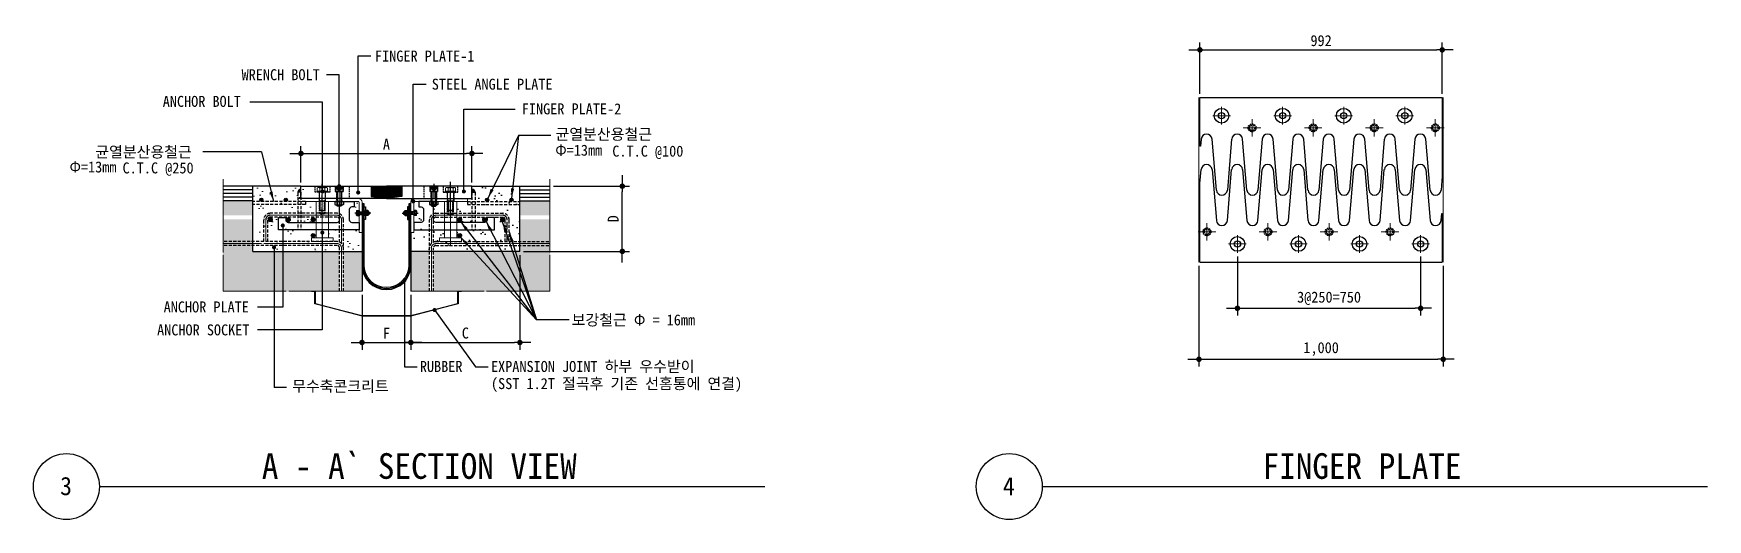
# Model space of a CAD drawing. Header units: inches. Extents: x 1408883 to 1428975, y -49105 to -40709.
# Drawn here: x 1409459 to 1416312, y -48269 to -46279 of the extents above; entities that cross this region are included whole.
import ezdxf
from ezdxf.enums import TextEntityAlignment as Align

# ---------------------------------------------------------------- set-up
doc = ezdxf.new("R2010")
doc.units = ezdxf.units.IN
doc.header["$LTSCALE"] = 5
doc.header["$MEASUREMENT"] = 0
for name, pattern in [('CEN', [62, 60, -1, 0, -1]), ('CENTER', [2, 1.25, -0.25, 0.25, -0.25]), ('HIDDEN', [0.375, 0.25, -0.125])]:
    doc.linetypes.add(name, pattern=pattern)
doc.layers.get('0').update_dxf_attribs({"linetype": 'CONTINUOUS'})
for name, color, linetype in [('000-공통-DIM-1', 2, 'CONTINUOUS'), ('A-XXXX-SOLD', 252, 'CONTINUOUS'), ('CSB-05-02-01-S03-CX-MIS3', 3, 'CONTINUOUS'), ('HEACH', 4, 'CONTINUOUS'), ('굵은실선', 7, 'CONTINUOUS'), ('일점쇄선', 1, 'CENTER')]:
    doc.layers.add(name, color=color, linetype=linetype)
for name, color, linetype, lineweight in [('A-CNTL', 1, 'CEN', 15), ('A-CUTL', 7, 'CONTINUOUS', 25), ('A-DIMS', 7, 'CONTINUOUS', 25), ('A-MKXS-LEAD', 7, 'CONTINUOUS', 25), ('A-XXXX-SYMB', 7, 'CONTINUOUS', 25), ('A-XXXX-TXT1', 3, 'CONTINUOUS', 25), ('A-XXXX-TXT2', 3, 'CONTINUOUS', 25), ('BOLT', 252, 'CONTINUOUS', 5), ('LINE01', 4, 'CONTINUOUS', 15)]:
    doc.layers.add(name, color=color, linetype=linetype, lineweight=lineweight)
doc.styles.add('HY울릉도L', font='')
doc.styles.add('돋움', font='')
doc.styles.add('돋움체', font='')
doc.styles.get('HY울릉도L').set_extended_font_data('HYwulM')
doc.styles.get('돋움').set_extended_font_data('DotumChe')
doc.styles.get('돋움체').set_extended_font_data('DotumChe')
doc.dimstyles.new('CDIM', dxfattribs={"dimtxt": 3, "dimasz": 1.5, "dimexe": 2, "dimexo": 1, "dimgap": 1, "dimtad": 1, "dimdec": 0, "dimrnd": 0.5, "dimzin": 0, "dimdsep": 32, "dimlunit": 6, "dimtxsty": 'HY울릉도L', "dimblk1": '_CIDOT', "dimblk2": '_CIDOT', "dimsah": 1, "dimcen": 5.5, "dimclrd": 2, "dimclre": 2, "dimclrt": 7, "dimadec": 0, "dimazin": 0, "dimtfac": 1, "dimtdec": 0, "dimtix": 1, "dimtmove": 2, "dimatfit": 1, "dimldrblk": '_CIDOT', "dimfxl": 1, "dimtolj": 1, "dimtzin": 0, "dimlwd": -1, "dimarcsym": 0})
pattern_1 = [(37.5, (1372622.38, -38837.78), (-3.14967, 96.34119), [0, -76, 0, -85, 0, -81.25]), (7.5, (1372622.38, -38837.78), (88.48884, 141.1073), [0, -41, 0, -68.5, 0, -26.25]), (327.5, (1372560.88, -38837.78), (155.7071, 0.28295), [0, -25, 0, -90, 0, -117.5]), (317.5, (1372560.88, -38837.78), (150.30633, 43.8838), [0, -12.5, 0, -59, 0, -67.5])]

msp = doc.modelspace()

# ---------------------------------------------------------------- texts
at = {"layer": 'A-XXXX-TXT1', "style": '돋움체'}
for s, p in [('A - A` SECTION VIEW', (1411038.5, -48133.7)), ('FINGER PLATE', (1414898.2, -48133.7))]:
    msp.add_text(s, height=105, dxfattribs=at).set_placement(p, align=Align.BOTTOM_CENTER)
for s, p in [('3', (1409592.4, -48132.1)), ('4', (1413452, -48132.1))]:
    msp.add_text(s, height=75, dxfattribs=at).set_placement(p, align=Align.MIDDLE)
at = {"layer": 'A-XXXX-TXT2', "style": '돋움체'}
for s, p in [('FINGER PLATE-1', (1410857.3, -46393.9)), ('WRENCH BOLT', (1410311.1, -46470.2)), ('STEEL ANGLE PLATE', (1411089.6, -46509)), ('ANCHOR BOLT', (1409988.3, -46579.5)), ('FINGER PLATE-2', (1411458.2, -46610)), ('균열분산용철근', (1411596.2, -46713.8)), ('균열분산용철근', (1409712.1, -46786.5)), ('Φ=13mm', (1411595.3, -46779.2)), ('C.T.C @100', (1411828.8, -46783.1)), ('Φ=13mm', (1409606.7, -46847.9)), ('C.T.C @250', (1409823.8, -46851.8)), ('ANCHOR PLATE', (1409992.1, -47420.8)), ('보강철근 Φ = 16mm', (1411662.4, -47474.1)), ('ANCHOR SOCKET', (1409965.2, -47514.9)), ('RUBBER', (1411040.8, -47664.7)), ('EXPANSION JOINT 하부 우수받이', (1411332, -47664.7)), ('무수축콘크리트', (1410518.1, -47745.3)), ('(SST 1.2T 절곡후 기존 선홈통에 연결)', (1411332, -47734.7))]:
    msp.add_text(s, height=45, dxfattribs=at).set_placement(p)

# ---------------------------------------------------------------- blocks, each defined once
blk = doc.blocks.new('_CIDOT')
at = {"color": 0, "linetype": 'ByBlock'}
blk.add_line((2, 0), (-1, 0), dxfattribs=at)
at = {"color": 0, "linetype": 'ByBlock', "const_width": 0.5}
blk.add_lwpolyline([(-0.25, 0, 1), (0.25, 0, 1)], format="xyb", close=True, dxfattribs=at)
blk = doc.blocks.new('*D23')
at = {"layer": 'A-DIMS', "lineweight": -2, "transparency": 16777216}
for p, q in [((1410804.1, -47349.2), (1410804.1, -47574)), ((1411004.1, -47349.2), (1411004.1, -47574))]:
    blk.add_line(p, q, dxfattribs=at)
at = {"layer": 'A-DIMS', "transparency": 16777216}
blk.add_line((1410826.6, -47544), (1410981.6, -47544), dxfattribs=at)
at = {"layer": 'A-DIMS', "transparency": 16777216, "xscale": 22.5, "yscale": 22.5, "zscale": 22.5, "rotation": 180}
blk.add_blockref('_CIDOT', (1410804.1, -47544), dxfattribs=at)
at = {"layer": 'A-DIMS', "transparency": 16777216, "xscale": 22.5, "yscale": 22.5, "zscale": 22.5}
blk.add_blockref('_CIDOT', (1411004.1, -47544), dxfattribs=at)
at = {"layer": 'A-DIMS', "color": 3, "transparency": 16777216, "insert": (1410904.1, -47506.5), "char_height": 45, "attachment_point": 5, "style": '돋움'}
blk.add_mtext('\\A1;F', dxfattribs=at)
blk = doc.blocks.new('*D24')
at = {"layer": 'A-DIMS', "lineweight": -2, "transparency": 16777216}
for p, q in [((1410554.1, -46889.2), (1410554.1, -46740.2)), ((1411254.1, -46889.2), (1411254.1, -46740.2))]:
    blk.add_line(p, q, dxfattribs=at)
at = {"layer": 'A-DIMS', "transparency": 16777216}
blk.add_line((1410576.6, -46770.2), (1411231.6, -46770.2), dxfattribs=at)
at = {"layer": 'A-DIMS', "transparency": 16777216, "xscale": 22.5, "yscale": 22.5, "zscale": 22.5, "rotation": 180}
blk.add_blockref('_CIDOT', (1410554.1, -46770.2), dxfattribs=at)
at = {"layer": 'A-DIMS', "transparency": 16777216, "xscale": 22.5, "yscale": 22.5, "zscale": 22.5}
blk.add_blockref('_CIDOT', (1411254.1, -46770.2), dxfattribs=at)
at = {"layer": 'A-DIMS', "color": 3, "transparency": 16777216, "insert": (1410904.1, -46732.7), "char_height": 45, "attachment_point": 5, "style": '돋움'}
blk.add_mtext('\\A1;A', dxfattribs=at)
blk = doc.blocks.new('*D25')
at = {"layer": 'A-DIMS', "lineweight": -2, "transparency": 16777216}
for p, q in [((1411450.5, -47186.2), (1411450.5, -47574)), ((1411004.1, -47349.2), (1411004.1, -47574))]:
    blk.add_line(p, q, dxfattribs=at)
at = {"layer": 'A-DIMS', "transparency": 16777216}
blk.add_line((1411026.6, -47544), (1411428, -47544), dxfattribs=at)
at = {"layer": 'A-DIMS', "transparency": 16777216, "xscale": 22.5, "yscale": 22.5, "zscale": 22.5, "rotation": 180}
blk.add_blockref('_CIDOT', (1411004.1, -47544), dxfattribs=at)
at = {"layer": 'A-DIMS', "transparency": 16777216, "xscale": 22.5, "yscale": 22.5, "zscale": 22.5}
blk.add_blockref('_CIDOT', (1411450.5, -47544), dxfattribs=at)
at = {"layer": 'A-DIMS', "color": 3, "transparency": 16777216, "insert": (1411227.3, -47505.7), "char_height": 45, "attachment_point": 5, "style": '돋움'}
blk.add_mtext('\\A1;C', dxfattribs=at)
blk = doc.blocks.new('m10net')
for p, q in [((29633.2, 26254.4), (29632.3, 26252.8)), ((29632.3, 26252.8), (29632.3, 26249.5)), ((29632.3, 26249.5), (29632.3, 26244.6)), ((29632.3, 26239.7), (29632.3, 26244.6)), ((29632.3, 26236.3), (29632.3, 26239.7)), ((29640.3, 26254.4), (29633.2, 26254.4)), ((29640.3, 26249.5), (29633.2, 26249.5)), ((29640.3, 26239.7), (29633.2, 26239.7)), ((29640.3, 26254.4), (29641.2, 26252.8)), ((29641.2, 26252.8), (29641.2, 26249.5)), ((29641.2, 26249.5), (29641.2, 26244.6)), ((29641.2, 26239.7), (29641.2, 26244.6)), ((29641.2, 26236.3), (29641.2, 26239.7)), ((29633.2, 26234.7), (29632.3, 26236.3)), ((29640.3, 26234.7), (29633.2, 26234.7)), ((29640.3, 26234.7), (29641.2, 26236.3))]:
    blk.add_line(p, q)
for centre, radius, start, end in [((29636.1, 26251.9), 3.78, 160.4299, 220.4299), ((29646.1, 26244.6), 13.8, 159.13594, 180), ((29646.1, 26244.6), 13.8, 180, 200.86406), ((29636.1, 26237.2), 3.78, 139.5701, 199.5701), ((29633.2, 26249.5), 1.4210854715202e-13, 207.72969, 306.8699), ((29633.2, 26239.7), 1.4210854715202e-13, 53.1301, 152.27031), ((29637.4, 26251.9), 3.78, 319.5701, 19.5701), ((29627.4, 26244.6), 13.8, 0, 20.86406), ((29640.3, 26249.5), 1.4210854715202e-13, 233.1301, 332.27031), ((29627.4, 26244.6), 13.8, 339.13594, 0), ((29637.4, 26237.2), 3.78, 340.4299, 40.4299), ((29640.3, 26239.7), 1.4210854715202e-13, 27.72969, 126.8699)]:
    blk.add_arc(centre, radius, start, end)
blk = doc.blocks.new('m10')
for p, q in [((29591.6, 26399.7), (29590.7, 26398.2)), ((29590.7, 26398.2), (29590.7, 26394.8)), ((29590.7, 26394.8), (29590.7, 26389.9)), ((29590.7, 26385), (29590.7, 26389.9)), ((29590.7, 26381.7), (29590.7, 26385)), ((29591.6, 26380.1), (29590.7, 26381.7)), ((29591.6, 26399.7), (29598.7, 26399.7)), ((29591.6, 26394.8), (29598.7, 26394.8)), ((29591.6, 26385), (29598.7, 26385)), ((29591.6, 26380.1), (29598.7, 26380.1)), ((29598.7, 26400.4), (29598.7, 26389.9)), ((29598.7, 26400.4), (29600.7, 26400.4)), ((29598.7, 26379.4), (29598.7, 26389.9)), ((29598.7, 26379.4), (29600.7, 26379.4)), ((29600.7, 26400.4), (29600.7, 26379.4)), ((29600.7, 26394.9), (29639.5, 26394.9)), ((29600.7, 26393.7), (29640.7, 26393.7)), ((29600.7, 26386.2), (29640.7, 26386.2)), ((29600.7, 26384.9), (29639.5, 26384.9)), ((29639.5, 26394.9), (29639.5, 26384.9)), ((29640.7, 26393.7), (29639.5, 26394.9)), ((29640.7, 26386.2), (29639.5, 26384.9)), ((29640.7, 26393.7), (29640.7, 26386.2))]:
    blk.add_line(p, q)
for centre, radius, start, end in [((29594.5, 26397.3), 3.78, 160.4299, 220.4299), ((29604.5, 26389.9), 13.8, 159.13594, 180), ((29604.5, 26389.9), 13.8, 180, 200.86406), ((29594.5, 26382.6), 3.78, 139.5701, 199.5701), ((29591.6, 26394.8), 1.4210854715202e-13, 207.72969, 306.8699), ((29591.6, 26385), 1.4210854715202e-13, 53.1301, 152.27031)]:
    blk.add_arc(centre, radius, start, end)
blk = doc.blocks.new('adsfafaa')
at = {"layer": 'HEACH', "linetype": 'ByBlock'}
for points in [[(-55648.7, 116646.5), (-55643.5, 116646.5), (-55643.5, 116594.5), (-55648.7, 116594.5)], [(-55643.5, 116631.4), (-55641.5, 116631.4), (-55641.5, 116609.6), (-55643.5, 116609.6)]]:
    blk.add_lwpolyline(points, close=True, dxfattribs=at)
at = {"layer": 'HEACH', "linetype": 'ByBlock', "xscale": 1.039515148799998, "yscale": 1.039515148799998, "zscale": 1.039515148799998}
for name, p in [('m10', (-86439.4, 89187.8)), ('m10net', (-86444.7, 89338.9))]:
    blk.add_blockref(name, p, dxfattribs=at)
blk = doc.blocks.new('mkjh')
at = {"layer": '굵은실선', "color": 8}
for p, q in [((-17.3, -1.6), (-14.5, 0)), ((-14.5, 0), (14.5, 0)), ((17.3, -1.6), (14.5, 0)), ((-17.3, -1.6), (-17.3, -13)), ((-17.3, -13), (-14.5, -14.6)), ((-14.5, -14.6), (14.5, -14.6)), ((-8.7, -1.6), (-8.7, -13)), ((8.7, -1.6), (8.7, -13)), ((17.3, -13), (14.5, -14.6)), ((17.3, -1.6), (17.3, -13))]:
    blk.add_line(p, q, dxfattribs=at)
for centre, radius, start, end in [((-13, -6.6), 6.57, 48.78068, 108.78068), ((0, -23.8), 23.8, 68.7016, 111.2984), ((13, -6.6), 6.57, 71.21932, 131.21932), ((-13, -8.1), 6.57, 251.21932, 311.21932), ((0, 9.2), 23.8, 248.7016, 291.2984), ((13, -8.1), 6.57, 228.78068, 288.78068)]:
    blk.add_arc(centre, radius, start, end, dxfattribs=at)
blk = doc.blocks.new('mm244')
at = {"layer": 'BOLT'}
for p, q in [((-44461, 129485.5), (-44461, 129481)), ((-44461, 129485.5), (-44417, 129485.5)), ((-44461, 129481), (-44417, 129481)), ((-44459.8, 129498.3), (-44456, 129500.5)), ((-44459.8, 129498.3), (-44459.8, 129485.5)), ((-44456, 129500.5), (-44422, 129500.5)), ((-44451, 129408.5), (-44451, 129481)), ((-44449.4, 129498.3), (-44449.4, 129485.5)), ((-44428.6, 129498.3), (-44428.6, 129485.5)), ((-44427, 129408.5), (-44427, 129481)), ((-44418.2, 129498.3), (-44422, 129500.5)), ((-44418.2, 129498.3), (-44418.2, 129485.5)), ((-44417, 129485.5), (-44417, 129481)), ((-44448, 129446), (-44451, 129451.2)), ((-44427, 129446), (-44451, 129446)), ((-44427, 129408.5), (-44451, 129408.5)), ((-44451, 129408.5), (-44448, 129405.5)), ((-44448, 129405.5), (-44448, 129446)), ((-44430, 129405.5), (-44448, 129405.5)), ((-44430, 129446), (-44427, 129451.2)), ((-44430, 129405.5), (-44430, 129446)), ((-44430, 129405.5), (-44427, 129408.5))]:
    blk.add_line(p, q, dxfattribs=at)
for centre, radius, start, end in [((-44454.6, 129493.2), 7.27, 44.38531, 104.38531), ((-44439, 129474.7), 25.8, 66.25234, 113.74766), ((-44449.4, 129498.3), 3.410605131648481e-13, 270, 358.77061), ((-44423.4, 129493.2), 7.27, 75.61469, 135.61469), ((-44428.6, 129498.3), 3.410605131648481e-13, 181.22939, 270)]:
    blk.add_arc(centre, radius, start, end, dxfattribs=at)
at = {"layer": '일점쇄선', "linetype": 'CENTER', "ltscale": 5}
blk.add_line((-44439, 129390.5), (-44439, 129515.5), dxfattribs=at)
blk = doc.blocks.new('Angle')
at = {"layer": 'LINE01', "color": 6, "linetype": 'ByBlock'}
for p, q in [((36184.1, -8116.5), (36431.1, -8116.5)), ((36184.1, -8128.5), (36184.1, -8116.5)), ((36431.1, -8128.5), (36184.1, -8128.5)), ((36434.1, -8256.5), (36434.1, -8131.5)), ((36446.1, -8131.5), (36446.1, -8256.5)), ((36446.1, -8256.5), (36434.1, -8256.5))]:
    blk.add_line(p, q, dxfattribs=at)
for radius in [15, 3]:
    blk.add_arc((36431.1, -8131.5), radius, 0, 90, dxfattribs=at)
blk = doc.blocks.new('*D22')
at = {"layer": 'A-DIMS', "lineweight": -2, "transparency": 16777216}
for p, q in [((1411587.5, -46904.2), (1411899.7, -46904.2)), ((1411465.5, -47171.2), (1411899.7, -47171.2))]:
    blk.add_line(p, q, dxfattribs=at)
at = {"layer": 'A-DIMS', "transparency": 16777216}
blk.add_line((1411869.7, -47148.7), (1411869.7, -46926.7), dxfattribs=at)
at = {"layer": 'A-DIMS', "transparency": 16777216, "xscale": 22.5, "yscale": 22.5, "zscale": 22.5}
for p, rotation in [((1411869.7, -46904.2), 90), ((1411869.7, -47171.2), 270)]:
    blk.add_blockref('_CIDOT', p, dxfattribs=dict(at, rotation=rotation))
at = {"layer": 'A-DIMS', "color": 3, "transparency": 16777216, "insert": (1411832.2, -47037.7), "char_height": 45, "attachment_point": 5, "rotation": 90, "style": '돋움'}
blk.add_mtext('\\A1;D', dxfattribs=at)
blk = doc.blocks.new('*D17')
at = {"layer": 'A-DIMS', "lineweight": -2, "transparency": 16777216}
for p, q in [((1414234.4, -46525.6), (1414234.4, -46316)), ((1415226.4, -46525.6), (1415226.4, -46316))]:
    blk.add_line(p, q, dxfattribs=at)
at = {"layer": 'A-DIMS', "transparency": 16777216}
blk.add_line((1414256.9, -46346), (1415203.9, -46346), dxfattribs=at)
at = {"layer": 'A-DIMS', "transparency": 16777216, "xscale": 22.5, "yscale": 22.5, "zscale": 22.5, "rotation": 180}
blk.add_blockref('_CIDOT', (1414234.4, -46346), dxfattribs=at)
at = {"layer": 'A-DIMS', "transparency": 16777216, "xscale": 22.5, "yscale": 22.5, "zscale": 22.5}
blk.add_blockref('_CIDOT', (1415226.4, -46346), dxfattribs=at)
at = {"layer": 'A-DIMS', "color": 3, "transparency": 16777216, "insert": (1414730.4, -46308.5), "char_height": 45, "attachment_point": 5, "style": '돋움'}
blk.add_mtext('\\A1;992', dxfattribs=at)
blk = doc.blocks.new('*D18')
at = {"layer": 'A-DIMS', "lineweight": -2, "transparency": 16777216}
for p, q in [((1414387.9, -47191.6), (1414387.9, -47434)), ((1415137.9, -47191.6), (1415137.9, -47434))]:
    blk.add_line(p, q, dxfattribs=at)
at = {"layer": 'A-DIMS', "transparency": 16777216}
blk.add_line((1414410.4, -47404), (1415115.4, -47404), dxfattribs=at)
at = {"layer": 'A-DIMS', "transparency": 16777216, "xscale": 22.5, "yscale": 22.5, "zscale": 22.5, "rotation": 180}
blk.add_blockref('_CIDOT', (1414387.9, -47404), dxfattribs=at)
at = {"layer": 'A-DIMS', "transparency": 16777216, "xscale": 22.5, "yscale": 22.5, "zscale": 22.5}
blk.add_blockref('_CIDOT', (1415137.9, -47404), dxfattribs=at)
at = {"layer": 'A-DIMS', "color": 3, "transparency": 16777216, "insert": (1414762.9, -47363.1), "char_height": 45, "attachment_point": 5, "style": '돋움'}
blk.add_mtext('\\A1;3@250=750', dxfattribs=at)
blk = doc.blocks.new('*D19')
at = {"layer": 'A-DIMS', "lineweight": -2, "transparency": 16777216}
for p, q in [((1414230.4, -47230.6), (1414230.4, -47642.7)), ((1415230.4, -47230.6), (1415230.4, -47642.7))]:
    blk.add_line(p, q, dxfattribs=at)
at = {"layer": 'A-DIMS', "transparency": 16777216}
blk.add_line((1414252.9, -47612.7), (1415207.9, -47612.7), dxfattribs=at)
at = {"layer": 'A-DIMS', "transparency": 16777216, "xscale": 22.5, "yscale": 22.5, "zscale": 22.5, "rotation": 180}
blk.add_blockref('_CIDOT', (1414230.4, -47612.7), dxfattribs=at)
at = {"layer": 'A-DIMS', "transparency": 16777216, "xscale": 22.5, "yscale": 22.5, "zscale": 22.5}
blk.add_blockref('_CIDOT', (1415230.4, -47612.7), dxfattribs=at)
at = {"layer": 'A-DIMS', "color": 3, "transparency": 16777216, "insert": (1414730.4, -47570.9), "char_height": 45, "attachment_point": 5, "style": '돋움'}
blk.add_mtext('\\A1;1,000', dxfattribs=at)

# ---------------------------------------------------------------- dimensions: what is measured, and where the dimension line sits
at = {"layer": 'A-DIMS'}
for base, p1, p2, picture, middle in [((1415226.4, -46346), (1414234.4, -46540.6), (1415226.4, -46540.6), '*D17', (1414730.4, -46308.5)), ((1415230.4, -47612.7), (1414230.4, -47215.6), (1415230.4, -47215.6), '*D19', (1414730.4, -47570.9))]:
    dim = msp.add_linear_dim(base=base, p1=p1, p2=p2, dimstyle='CDIM', override={"dimscale": 15, "dimtxsty": '돋움', "dimclrd": 256, "dimclre": 256, "dimclrt": 3}, dxfattribs=at)
    dim.commit()
    dim.dimension.update_dxf_attribs({"geometry": picture, "text_midpoint": middle})
for base, p1, p2, text, picture, middle in [((1411254.1, -46770.2), (1410554.1, -46904.2), (1411254.1, -46904.2), 'A', '*D24', (1410904.1, -46732.7)), ((1411450.5, -47544), (1411004.1, -47334.2), (1411450.5, -47171.2), 'C', '*D25', (1411227.3, -47505.7)), ((1415137.9, -47404), (1414387.9, -47176.6), (1415137.9, -47176.6), '3@250=<>', '*D18', (1414762.9, -47363.1)), ((1411004.1, -47544), (1410804.1, -47334.2), (1411004.1, -47334.2), 'F', '*D23', (1410904.1, -47506.5))]:
    dim = msp.add_linear_dim(base=base, p1=p1, p2=p2, text=text, dimstyle='CDIM', override={"dimscale": 15, "dimtxsty": '돋움', "dimclrd": 256, "dimclre": 256, "dimclrt": 3}, dxfattribs=at)
    dim.commit()
    dim.dimension.update_dxf_attribs({"geometry": picture, "text_midpoint": middle})
dim = msp.add_linear_dim(base=(1411869.7, -46904.2), p1=(1411450.5, -47171.2), p2=(1411572.5, -46904.2), angle=90, text='D', dimstyle='CDIM', override={"dimscale": 15, "dimtxsty": '돋움', "dimclrd": 256, "dimclre": 256, "dimclrt": 3}, dxfattribs=at)
dim.commit()
dim.dimension.update_dxf_attribs({"geometry": '*D22', "text_midpoint": (1411832.2, -47037.7)})

# ---------------------------------------------------------------- hatches: boundary and pattern name
at = {"ltscale": 0.1, "transparency": 33554687}
h = msp.add_hatch(color=1, dxfattribs=at)
h.dxf.hatch_style = 1
h.paths.add_polyline_path([(1410554.1, -46916.2), (1410554.1, -46929.2), (1410541.1, -46929.2, -0.414214)])
h = msp.add_hatch(dxfattribs=at)
h.set_pattern_fill('ANSI31', color=1, scale=30)
h.set_pattern_definition([(45, (1374358.0275, -38837.7817), (-2.65165043, 2.65165043), [])])
h.paths.add_polyline_path([(1410966.6, -46907.2), (1410904.1, -46904.2), (1410841.6, -46907.2), (1410841.6, -46946.2), (1410904.1, -46954.2), (1410966.6, -46946.2)])
h = msp.add_hatch(color=1, dxfattribs=at)
h.dxf.hatch_style = 1
h.paths.add_polyline_path([(1411254.1, -46929.2), (1411267.1, -46929.2, 0.414214), (1411254.1, -46916.2)])
h = msp.add_hatch(color=5, dxfattribs=at)
h.dxf.hatch_style = 1
h.paths.add_polyline_path([(1410385.6, -46959.7, -1), (1410398.6, -46959.7, -1)])
h = msp.add_hatch(color=5, dxfattribs=at)
h.dxf.hatch_style = 1
h.paths.add_polyline_path([(1410498.6, -46959.7, -1), (1410485.6, -46959.7, -1)])
h = msp.add_hatch(color=5, dxfattribs=at)
h.dxf.hatch_style = 1
h.paths.add_polyline_path([(1411322.6, -46959.7, 1), (1411309.6, -46959.7, 1)])
h = msp.add_hatch(color=5, dxfattribs=at)
h.dxf.hatch_style = 1
h.paths.add_polyline_path([(1411422.6, -46959.7, 1), (1411409.6, -46959.7, 1)])
h = msp.add_hatch(color=5, dxfattribs=at)
h.dxf.hatch_style = 1
h.paths.add_polyline_path([(1410420.6, -47041.2, -1), (1410436.6, -47041.2, -1)])
h = msp.add_hatch(color=5, dxfattribs=at)
h.dxf.hatch_style = 1
h.paths.add_polyline_path([(1410494.1, -47041.2, -1), (1410510.1, -47041.2, -1)])
h = msp.add_hatch(color=5, dxfattribs=at)
h.dxf.hatch_style = 1
h.paths.add_polyline_path([(1410612.2, -47041.2, 1), (1410596.2, -47041.2, 1)])
h = msp.add_hatch(color=5, dxfattribs=at)
h.dxf.hatch_style = 1
h.paths.add_polyline_path([(1411212, -47041.2, 1), (1411196, -47041.2, 1)])
h = msp.add_hatch(color=5, dxfattribs=at)
h.dxf.hatch_style = 1
h.paths.add_polyline_path([(1411314.1, -47041.2, 1), (1411298.1, -47041.2, 1)])
h = msp.add_hatch(color=5, dxfattribs=at)
h.dxf.hatch_style = 1
h.paths.add_polyline_path([(1411387.7, -47041.2, 1), (1411371.7, -47041.2, 1)])
h = msp.add_hatch(color=5, dxfattribs=at)
h.dxf.hatch_style = 1
h.paths.add_polyline_path([(1410612.2, -47106.2, 1), (1410596.2, -47106.2, 1)])
h = msp.add_hatch(color=5, dxfattribs=at)
h.dxf.hatch_style = 1
h.paths.add_polyline_path([(1411212, -47106.2, 1), (1411196, -47106.2, 1)])
at = {"layer": 'A-MKXS-LEAD'}
h = msp.add_hatch(dxfattribs=at)
h.set_pattern_fill('AR-SAND', color=256, scale=50)
h.set_pattern_definition(pattern_1)
h.paths.add_polyline_path([(1411191.6, -47079.2), (1411346.1, -47079.2), (1411346.1, -47039.2), (1411450.5, -47039.2), (1411450.5, -47171.2), (1411096.1, -47171.2), (1411096.1, -47079.2), (1411141.6, -47079.2), (1411141.6, -47116.2), (1411121.6, -47116.2), (1411121.6, -47131.2), (1411211.6, -47131.2), (1411211.6, -47116.2), (1411191.6, -47116.2)])
edge = h.paths.add_edge_path(flags=17)
edge.add_line((1411191.6, -47039.2), (1411316.1, -47039.2))
edge.add_line((1411316.1, -47039.2), (1411316.1, -47049.2))
edge.add_arc((1411306.1, -47049.2), 10, -180, 0, ccw=False)
edge.add_line((1411296.1, -47049.2), (1411216.1, -47049.2))
edge.add_arc((1411206.1, -47049.2), 10, -180, 0, ccw=False)
edge.add_line((1411196.1, -47049.2), (1411191.6, -47049.2))
edge.add_line((1411191.6, -47049.2), (1411191.6, -47039.2))
edge = h.paths.add_edge_path(flags=16)
edge.add_arc((1411306.1, -47049.2), 8, 0, 360)
edge = h.paths.add_edge_path(flags=16)
edge.add_arc((1411206.1, -47049.2), 8, 0, 360)
edge = h.paths.add_edge_path()
edge.add_line((1411096.1, -46966.2), (1411141.6, -46966.2))
edge.add_line((1411141.6, -46966.2), (1411141.6, -47023.2))
edge.add_line((1411141.6, -47023.2), (1411106.1, -47023.2))
edge.add_arc((1411106.1, -47049.2), 26, 90, 112.61986)
edge.add_line((1411096.1, -47025.2), (1411096.1, -46966.2))
edge = h.paths.add_edge_path()
edge.add_line((1411026.5, -47022.8), (1411026.5, -47019.3))
edge.add_line((1411026.5, -47019.3), (1411026.5, -47014.2))
edge.add_line((1411026.5, -47014.2), (1411026.5, -47009.1))
edge.add_line((1411026.5, -47009.1), (1411026.5, -47005.7))
edge.add_line((1411026.5, -47005.7), (1411025.6, -47004))
edge.add_line((1411025.6, -47004), (1411018.2, -47004))
edge.add_line((1411018.2, -47004), (1411018.2, -47003.3))
edge.add_line((1411018.2, -47003.3), (1411016.1, -47003.3))
edge.add_line((1411016.1, -47003.3), (1411016.1, -46974.2))
edge.add_arc((1411024.1, -46974.2), 8, 90, 180, ccw=False)
edge.add_line((1411024.1, -46966.2), (1411036.1, -46966.2))
edge.add_line((1411036.1, -46966.2), (1411036.1, -46986.2))
edge.add_line((1411036.1, -46986.2), (1411046.1, -46986.2))
edge.add_arc((1411046.1, -46996.2), 10, 0, 90, ccw=False)
edge.add_line((1411056.1, -46996.2), (1411056.1, -47039.2))
edge.add_arc((1411046.1, -47039.2), 10, -90, 0, ccw=False)
edge.add_line((1411046.1, -47049.2), (1411016.1, -47049.2))
edge.add_line((1411016.1, -47049.2), (1411016.1, -47025.2))
edge.add_line((1411016.1, -47025.2), (1411018.2, -47025.2))
edge.add_line((1411018.2, -47025.2), (1411018.2, -47024.4))
edge.add_line((1411018.2, -47024.4), (1411025.6, -47024.4))
edge.add_line((1411025.6, -47024.4), (1411026.5, -47022.8))
h.paths.add_polyline_path([(1411004.1, -47094.2), (1411016.1, -47094.2), (1411016.1, -47079.2), (1411080.1, -47079.2), (1411080.1, -47171.2), (1411004.1, -47171.2)])
edge = h.paths.add_edge_path(flags=17)
edge.add_line((1411106.1, -47039.2), (1411141.6, -47039.2))
edge.add_line((1411141.6, -47039.2), (1411141.6, -47049.2))
edge.add_line((1411141.6, -47049.2), (1411116.1, -47049.2))
edge.add_arc((1411106.1, -47049.2), 10, -180, 0, ccw=False)
edge.add_arc((1411106.1, -47049.2), 10, 90, 180, ccw=False)
edge = h.paths.add_edge_path(flags=16)
edge.add_arc((1411106.1, -47049.2), 8, 0, 360)
h.paths.add_polyline_path([(1411254.1, -46966.2), (1411254.1, -46904.2), (1411450.5, -46904.7), (1411450.5, -47023.7), (1411191.6, -47023.2), (1411191.6, -46966.2)])
at = {"layer": 'A-XXXX-SOLD'}
h = msp.add_hatch(color=256, dxfattribs=at)
h.paths.add_polyline_path([(1410804.1, -47171.2), (1410728.1, -47171.2), (1410728.1, -47334.2), (1410804.1, -47334.2)])
h.paths.add_polyline_path([(1410712.1, -47171.2), (1410456.1, -47171.2), (1410456.1, -47334.2), (1410712.1, -47334.2)])
h.paths.add_polyline_path([(1410456.1, -47171.2), (1410357.7, -47171.2), (1410357.7, -47039.2), (1410235.7, -47039.2), (1410235.7, -47334.2), (1410456.1, -47334.2)])
h.paths.add_polyline_path([(1410357.7, -46964.2), (1410235.7, -46964.2), (1410235.7, -47023.2), (1410357.7, -47023.2)])
h = msp.add_hatch(color=256, dxfattribs=at)
h.paths.add_polyline_path([(1411004.1, -47171.2), (1411080.1, -47171.2), (1411080.1, -47334.2), (1411004.1, -47334.2)])
h.paths.add_polyline_path([(1411096.1, -47171.2), (1411352.1, -47171.2), (1411352.1, -47334.2), (1411096.1, -47334.2)])
h.paths.add_polyline_path([(1411352.1, -47171.2), (1411450.5, -47171.2), (1411450.5, -47039.2), (1411572.5, -47039.2), (1411572.5, -47334.2), (1411352.1, -47334.2)])
h.paths.add_polyline_path([(1411450.5, -46964.2), (1411572.5, -46964.2), (1411572.5, -47023.2), (1411450.5, -47023.2)])
at = {"layer": 'BOLT'}
h = msp.add_hatch(dxfattribs=at)
h.set_pattern_fill('AR-SAND', color=1, scale=50)
h.set_pattern_definition(pattern_1)
h.paths.add_polyline_path([(1410616.6, -46966.2), (1410554.1, -46966.2), (1410554.1, -46954.2), (1410566.6, -46954.2), (1410566.6, -46904.2), (1410357.7, -46904.2), (1410357.7, -47023.2), (1410616.6, -47023.2)])
h.paths.add_polyline_path([(1410616.6, -47079.2), (1410462.1, -47079.2), (1410462.1, -47039.2), (1410357.7, -47039.2), (1410357.7, -47171.2), (1410712.1, -47171.2), (1410712.1, -47079.2), (1410666.6, -47079.2), (1410666.6, -47116.2), (1410686.6, -47116.2), (1410686.6, -47131.2), (1410596.6, -47131.2), (1410596.6, -47116.2), (1410616.6, -47116.2)])
edge = h.paths.add_edge_path(flags=17)
edge.add_line((1410616.6, -47039.2), (1410492.1, -47039.2))
edge.add_line((1410492.1, -47039.2), (1410492.1, -47049.2))
edge.add_arc((1410502.1, -47049.2), 10, 180, 360)
edge.add_line((1410512.1, -47049.2), (1410592.1, -47049.2))
edge.add_arc((1410602.1, -47049.2), 10, 180, 360)
edge.add_line((1410612.1, -47049.2), (1410616.6, -47049.2))
edge.add_line((1410616.6, -47049.2), (1410616.6, -47039.2))
edge = h.paths.add_edge_path(flags=16)
edge.add_arc((1410502.1, -47049.2), 8, 0, 360)
edge = h.paths.add_edge_path(flags=16)
edge.add_arc((1410602.1, -47049.2), 8, 0, 360)
edge = h.paths.add_edge_path()
edge.add_line((1410712.1, -46966.2), (1410666.6, -46966.2))
edge.add_line((1410666.6, -46966.2), (1410666.6, -47023.2))
edge.add_line((1410666.6, -47023.2), (1410702.1, -47023.2))
edge.add_arc((1410702.1, -47049.2), 26, 67.38014, 90, ccw=False)
edge.add_line((1410712.1, -47025.2), (1410712.1, -46966.2))
edge = h.paths.add_edge_path()
edge.add_line((1410781.7, -47022.8), (1410781.7, -47019.3))
edge.add_line((1410781.7, -47019.3), (1410781.7, -47014.2))
edge.add_line((1410781.7, -47014.2), (1410781.7, -47009.1))
edge.add_line((1410781.7, -47009.1), (1410781.7, -47005.7))
edge.add_line((1410781.7, -47005.7), (1410782.7, -47004))
edge.add_line((1410782.7, -47004), (1410790.1, -47004))
edge.add_line((1410790.1, -47004), (1410790.1, -47003.3))
edge.add_line((1410790.1, -47003.3), (1410792.1, -47003.3))
edge.add_line((1410792.1, -47003.3), (1410792.1, -46974.2))
edge.add_arc((1410784.1, -46974.2), 8, 0, 90)
edge.add_line((1410784.1, -46966.2), (1410772.1, -46966.2))
edge.add_line((1410772.1, -46966.2), (1410772.1, -46986.2))
edge.add_line((1410772.1, -46986.2), (1410762.1, -46986.2))
edge.add_arc((1410762.1, -46996.2), 10, 90, 180)
edge.add_line((1410752.1, -46996.2), (1410752.1, -47039.2))
edge.add_arc((1410762.1, -47039.2), 10, 180, 270)
edge.add_line((1410762.1, -47049.2), (1410792.1, -47049.2))
edge.add_line((1410792.1, -47049.2), (1410792.1, -47025.2))
edge.add_line((1410792.1, -47025.2), (1410790.1, -47025.2))
edge.add_line((1410790.1, -47025.2), (1410790.1, -47024.4))
edge.add_line((1410790.1, -47024.4), (1410782.7, -47024.4))
edge.add_line((1410782.7, -47024.4), (1410781.7, -47022.8))
h.paths.add_polyline_path([(1410804.1, -47094.2), (1410792.1, -47094.2), (1410792.1, -47079.2), (1410728.1, -47079.2), (1410728.1, -47171.2), (1410804.1, -47171.2)])
edge = h.paths.add_edge_path(flags=17)
edge.add_line((1410702.1, -47039.2), (1410666.6, -47039.2))
edge.add_line((1410666.6, -47039.2), (1410666.6, -47049.2))
edge.add_line((1410666.6, -47049.2), (1410692.1, -47049.2))
edge.add_arc((1410702.1, -47049.2), 10, 180, 360)
edge.add_arc((1410702.1, -47049.2), 10, 360, 450)
edge = h.paths.add_edge_path(flags=16)
edge.add_arc((1410702.1, -47049.2), 8, 0, 360)

# ---------------------------------------------------------------- linework, layer by layer
for p, q in [((1414234.4, -46739.8), (1414234.4, -46540.6)), ((1415226.4, -46540.6), (1415226.4, -46862.9)), ((1414239.2, -46711.2), (1414236.8, -46739.8)), ((1414301.7, -46920), (1414284.1, -46711.2)), ((1414364.2, -46711.2), (1414346.6, -46920)), ((1414426.7, -46920), (1414409.1, -46711.2)), ((1414489.2, -46711.2), (1414471.6, -46920)), ((1414551.7, -46920), (1414534.1, -46711.2)), ((1414614.2, -46711.2), (1414596.6, -46920)), ((1414676.7, -46920), (1414659.1, -46711.2)), ((1414739.2, -46711.2), (1414721.6, -46920)), ((1414801.7, -46920), (1414784.1, -46711.2)), ((1414864.2, -46711.2), (1414846.6, -46920)), ((1414926.7, -46920), (1414909.1, -46711.2)), ((1414989.2, -46711.2), (1414971.6, -46920)), ((1415051.7, -46920), (1415034.1, -46711.2)), ((1415114.2, -46711.2), (1415096.6, -46920)), ((1415176.7, -46920), (1415159.1, -46711.2)), ((1414236.8, -46739.8), (1414234.4, -46739.8)), ((1414234.4, -46893.3), (1414239.2, -46836.2)), ((1414284.1, -46836.2), (1414301.7, -47045)), ((1414346.6, -47045), (1414364.2, -46836.2)), ((1414409.1, -46836.2), (1414426.7, -47045)), ((1414471.6, -47045), (1414489.2, -46836.2)), ((1414534.1, -46836.2), (1414551.7, -47045)), ((1414596.6, -47045), (1414614.2, -46836.2)), ((1414659.1, -46836.2), (1414676.7, -47045)), ((1414721.6, -47045), (1414739.2, -46836.2)), ((1414784.1, -46836.2), (1414801.7, -47045)), ((1414846.6, -47045), (1414864.2, -46836.2)), ((1414909.1, -46836.2), (1414926.7, -47045)), ((1414971.6, -47045), (1414989.2, -46836.2)), ((1415034.1, -46836.2), (1415051.7, -47045)), ((1415096.6, -47045), (1415114.2, -46836.2)), ((1415159.1, -46836.2), (1415176.7, -47045)), ((1415226.4, -46862.9), (1415221.6, -46920)), ((1414234.4, -47215.6), (1414234.4, -46893.3)), ((1415221.6, -47045), (1415224, -47016.5)), ((1415224, -47016.5), (1415226.4, -47016.5)), ((1415226.4, -47016.5), (1415226.4, -47215.6))]:
    msp.add_line(p, q)
at = {"color": 0, "ltscale": 0.1}
for p, q in [((1414234.4, -46540.6), (1415226.4, -46540.6)), ((1414234.4, -47215.6), (1415226.4, -47215.6))]:
    msp.add_line(p, q, dxfattribs=at)
at = {"linetype": 'ByBlock'}
for p, q in [((1410554.1, -46904.2), (1410235.7, -46904.2)), ((1410357.7, -47171.2), (1410357.7, -46904.2)), ((1411254.1, -46904.2), (1411572.5, -46904.2)), ((1411450.5, -47171.2), (1411450.5, -46904.2)), ((1410357.7, -46964.2), (1410235.7, -46964.2)), ((1411450.5, -46964.2), (1411572.5, -46964.2)), ((1410804.1, -47094.2), (1410804.1, -47334.2)), ((1411004.1, -47094.2), (1411004.1, -47334.2)), ((1410357.7, -47171.2), (1410804.1, -47171.2)), ((1411450.5, -47171.2), (1411004.1, -47171.2))]:
    msp.add_line(p, q, dxfattribs=at)
at = {"color": 1, "ltscale": 0.1}
for p, q in [((1410357.7, -46919.2), (1410235.7, -46919.2)), ((1410357.7, -46934.2), (1410235.7, -46934.2)), ((1411450.5, -46919.2), (1411572.5, -46919.2)), ((1411450.5, -46934.2), (1411572.5, -46934.2)), ((1410357.7, -46949.2), (1410235.7, -46949.2)), ((1411450.5, -46949.2), (1411572.5, -46949.2))]:
    msp.add_line(p, q, dxfattribs=at)
at = {"color": 5, "linetype": 'HIDDEN', "ltscale": 10}
for p, q in [((1410541.1, -46929.2), (1410541.1, -47082.2)), ((1410554.1, -46929.2), (1410541.1, -46929.2)), ((1410554.1, -46929.2), (1410554.1, -47082.2)), ((1411254.1, -46929.2), (1411254.1, -47082.2)), ((1411254.1, -46929.2), (1411267.1, -46929.2)), ((1411267.1, -46929.2), (1411267.1, -47082.2)), ((1410572.1, -46966.2), (1410357.7, -46966.2)), ((1410572.1, -46979.2), (1410357.7, -46979.2)), ((1410572.1, -46966.2), (1410572.1, -46979.2)), ((1411236.1, -46966.2), (1411450.5, -46966.2)), ((1411236.1, -46966.2), (1411236.1, -46979.2)), ((1411236.1, -46979.2), (1411450.5, -46979.2)), ((1410402.1, -47131.2), (1410402.1, -47041.2)), ((1410418.1, -47131.2), (1410418.1, -47041.2)), ((1411390.2, -47131.2), (1411390.2, -47041.2)), ((1411406.2, -47131.2), (1411406.2, -47041.2)), ((1410554.1, -47082.2), (1410541.1, -47082.2)), ((1411254.1, -47082.2), (1411267.1, -47082.2))]:
    msp.add_line(p, q, dxfattribs=at)
at = {"color": 8}
for p, q in [((1410695.5, -46908.2), (1410697.5, -46906.2)), ((1410695.5, -46908.2), (1410695.5, -46926.2)), ((1410725.5, -46908.2), (1410695.5, -46908.2)), ((1410725.5, -46926.2), (1410695.5, -46926.2)), ((1410723.5, -46906.2), (1410697.5, -46906.2)), ((1410700.5, -46926.2), (1410700.5, -46983.7)), ((1410700.8, -46906.2), (1410700.8, -46916.2)), ((1410700.8, -46916.2), (1410710.5, -46921.8)), ((1410703, -46926.2), (1410703, -46986.2)), ((1410705.9, -46906.2), (1410705.9, -46916.2)), ((1410720.2, -46916.2), (1410710.5, -46921.8)), ((1410715.2, -46906.2), (1410715.2, -46916.2)), ((1410718, -46926.2), (1410718, -46986.2)), ((1410720.2, -46906.2), (1410720.2, -46916.2)), ((1410720.5, -46926.2), (1410720.5, -46983.7)), ((1410723.5, -46906.2), (1410725.5, -46908.2)), ((1410725.5, -46908.2), (1410725.5, -46926.2)), ((1411084.7, -46906.2), (1411082.7, -46908.2)), ((1411082.7, -46908.2), (1411082.7, -46926.2)), ((1411082.7, -46908.2), (1411112.7, -46908.2)), ((1411082.7, -46926.2), (1411112.7, -46926.2)), ((1411084.7, -46906.2), (1411110.7, -46906.2)), ((1411087.7, -46926.2), (1411087.7, -46983.7)), ((1411088, -46906.2), (1411088, -46916.2)), ((1411088, -46916.2), (1411097.7, -46921.8)), ((1411090.2, -46926.2), (1411090.2, -46986.2)), ((1411093.1, -46906.2), (1411093.1, -46916.2)), ((1411107.4, -46916.2), (1411097.7, -46921.8)), ((1411102.4, -46906.2), (1411102.4, -46916.2)), ((1411105.2, -46926.2), (1411105.2, -46986.2)), ((1411107.4, -46906.2), (1411107.4, -46916.2)), ((1411107.7, -46926.2), (1411107.7, -46983.7)), ((1411112.7, -46908.2), (1411110.7, -46906.2)), ((1411112.7, -46908.2), (1411112.7, -46926.2)), ((1410720.5, -46983.7), (1410700.5, -46983.7)), ((1410700.5, -46983.7), (1410703, -46986.2)), ((1410718, -46986.2), (1410703, -46986.2)), ((1410718, -46986.2), (1410720.5, -46983.7)), ((1411087.7, -46983.7), (1411107.7, -46983.7)), ((1411090.2, -46986.2), (1411087.7, -46983.7)), ((1411090.2, -46986.2), (1411105.2, -46986.2)), ((1411107.7, -46983.7), (1411105.2, -46986.2))]:
    msp.add_line(p, q, dxfattribs=at)
for points in [[(1410642.1, -46925.7), (1410642.1, -46559.8)], [(1410479.8, -47065), (1410479.8, -47399.7)], [(1411207.1, -47048.6), (1411518, -47450.6)], [(1411311.9, -47048.1), (1411518, -47450.6)], [(1411518, -47450.6), (1411379.6, -47049.7)], [(1411209.2, -47114.1), (1411518, -47450.6)], [(1411406.6, -47091.5), (1411518, -47450.6)], [(1410977.7, -47289.7), (1410977.7, -47643.3), (1411030, -47643.3)], [(1411100.8, -47410.3), (1411268.9, -47643.3), (1411321.2, -47643.3)]]:
    msp.add_lwpolyline(points)
for points in [[(1410554.1, -46904.2), (1410904.1, -46904.2), (1410966.6, -46907.2), (1410966.6, -46946.2), (1410904.1, -46954.2), (1410554.1, -46954.2)], [(1411254.1, -46904.2), (1410904.1, -46904.2), (1410841.6, -46907.2), (1410841.6, -46946.2), (1410904.1, -46954.2), (1411254.1, -46954.2)]]:
    msp.add_lwpolyline(points, close=True)
at = {"color": 4}
for points in [[(1410702.1, -47052.2, 0.414214), (1410712.1, -47042.2), (1410712.1, -46966.2), (1410772.1, -46966.2), (1410772.1, -46989.2), (1410762.1, -46989.2, 0.414214), (1410752.1, -46999.2), (1410752.1, -47042.2, 0.414214), (1410762.1, -47052.2), (1410792.1, -47052.2), (1410792.1, -47082.2), (1410462.1, -47082.2), (1410462.1, -47032.2), (1410492.1, -47032.2), (1410492.1, -47042.2, 0.414214), (1410502.1, -47052.2)], [(1411106.1, -47052.2, -0.414214), (1411096.1, -47042.2), (1411096.1, -46966.2), (1411036.1, -46966.2), (1411036.1, -46989.2), (1411046.1, -46989.2, -0.414214), (1411056.1, -46999.2), (1411056.1, -47042.2, -0.414214), (1411046.1, -47052.2), (1411016.1, -47052.2), (1411016.1, -47082.2), (1411346.1, -47082.2), (1411346.1, -47032.2), (1411316.1, -47032.2), (1411316.1, -47042.2, -0.414214), (1411306.1, -47052.2)]]:
    msp.add_lwpolyline(points, format="xyb", close=True, dxfattribs=at)
at = {"color": 5, "linetype": 'HIDDEN', "ltscale": 10}
for points in [[(1410728.1, -47334.2), (1410728.1, -47041.2, 0.414214), (1410702.1, -47015.2), (1410428.1, -47015.2)], [(1410712.1, -47133.2), (1410712.1, -47041.2, 0.414214), (1410702.1, -47031.2), (1410428.1, -47031.2)], [(1411080.1, -47334.2), (1411080.1, -47041.2, -0.414214), (1411106.1, -47015.2), (1411380.2, -47015.2)], [(1411096.1, -47133.2), (1411096.1, -47041.2, -0.414214), (1411106.1, -47031.2), (1411380.2, -47031.2)], [(1410728.1, -47157.2, 0.414214), (1410702.1, -47131.2), (1410235.7, -47131.2)], [(1410712.1, -47334.2), (1410712.1, -47157.2, 0.414214), (1410702.1, -47147.2), (1410235.7, -47147.2)], [(1411080.1, -47157.2, -0.414214), (1411106.1, -47131.2), (1411572.5, -47131.2)], [(1411096.1, -47334.2), (1411096.1, -47157.2, -0.414214), (1411106.1, -47147.2), (1411572.5, -47147.2)]]:
    msp.add_lwpolyline(points, format="xyb", dxfattribs=at)
for centre, radius in [((1414322.9, -46615.6), 30), ((1414572.9, -46615.6), 30), ((1414822.9, -46615.6), 30), ((1415072.9, -46615.6), 30), ((1414322.9, -46615.6), 13), ((1414572.9, -46615.6), 13), ((1414822.9, -46615.6), 13), ((1415072.9, -46615.6), 13), ((1414387.9, -47140.6), 30), ((1414387.9, -47140.6), 13), ((1414637.9, -47140.6), 30), ((1414637.9, -47140.6), 13), ((1414887.9, -47140.6), 30), ((1414887.9, -47140.6), 13), ((1415137.9, -47140.6), 30), ((1415137.9, -47140.6), 13)]:
    msp.add_circle(centre, radius)
at = {"color": 5, "ltscale": 0.1, "transparency": 33554687}
for centre in [(1410392.1, -46959.7), (1410492.1, -46959.7), (1411316.1, -46959.7), (1411416.1, -46959.7)]:
    msp.add_circle(centre, 6.5, dxfattribs=at)
at = {"color": 5, "ltscale": 0.1}
for centre in [(1410428.6, -47041.2), (1410502.1, -47041.2), (1410604.2, -47041.2), (1411204, -47041.2), (1411306.1, -47041.2), (1411379.7, -47041.2), (1410604.2, -47106.2), (1411204, -47106.2)]:
    msp.add_circle(centre, 8, dxfattribs=at)
for centre, start, end in [((1414261.7, -46713.1), 4.83469, 175.16531), ((1414386.7, -46713.1), 4.83469, 175.16531), ((1414511.7, -46713.1), 4.83469, 175.16531), ((1414636.7, -46713.1), 4.83469, 175.16531), ((1414761.7, -46713.1), 4.83469, 175.16531), ((1414886.7, -46713.1), 4.83469, 175.16531), ((1415011.7, -46713.1), 4.83469, 175.16531), ((1415136.7, -46713.1), 4.83469, 175.16531), ((1414261.7, -46838.1), 4.83469, 175.16531), ((1414386.7, -46838.1), 4.83469, 175.16531), ((1414511.7, -46838.1), 4.83469, 175.16531), ((1414636.7, -46838.1), 4.83469, 175.16531), ((1414761.7, -46838.1), 4.83469, 175.16531), ((1414886.7, -46838.1), 4.83469, 175.16531), ((1415011.7, -46838.1), 4.83469, 175.16531), ((1415136.7, -46838.1), 4.83469, 175.16531), ((1414324.2, -46918.1), 184.83469, 355.16531), ((1414449.2, -46918.1), 184.83469, 355.16531), ((1414574.2, -46918.1), 184.83469, 355.16531), ((1414699.2, -46918.1), 184.83469, 355.16531), ((1414824.2, -46918.1), 184.83469, 355.16531), ((1414949.2, -46918.1), 184.83469, 355.16531), ((1415074.2, -46918.1), 184.83469, 355.16531), ((1415199.2, -46918.1), 184.83469, 355.16531), ((1414324.2, -47043.1), 184.83469, 355.16531), ((1414449.2, -47043.1), 184.83469, 355.16531), ((1414574.2, -47043.1), 184.83469, 355.16531), ((1414699.2, -47043.1), 184.83469, 355.16531), ((1414824.2, -47043.1), 184.83469, 355.16531), ((1414949.2, -47043.1), 184.83469, 355.16531), ((1415074.2, -47043.1), 184.83469, 355.16531), ((1415199.2, -47043.1), 184.83469, 355.16531)]:
    msp.add_arc(centre, 22.5, start, end)
at = {"color": 0, "ltscale": 0.1}
for centre, start, end in [((1410554.1, -46929.2), 90, 180), ((1411254.1, -46929.2), 0, 90)]:
    msp.add_arc(centre, 13, start, end, dxfattribs=at)
at = {"color": 8}
for centre, radius, start, end in [((1410703.4, -46913.5), 3.73, 252.31422, 312.31422), ((1410710.5, -46910.3), 7.57, 231.86741, 308.13259), ((1410717.7, -46913.5), 3.73, 227.68578, 287.68578), ((1411090.6, -46913.5), 3.73, 252.31422, 312.31422), ((1411097.7, -46910.3), 7.57, 231.86741, 308.13259), ((1411104.9, -46913.5), 3.73, 227.68578, 287.68578)]:
    msp.add_arc(centre, radius, start, end, dxfattribs=at)
at = {"color": 5, "linetype": 'HIDDEN', "ltscale": 10}
for centre, radius, start, end in [((1410428.1, -47041.2), 26, 90, 180), ((1410428.1, -47041.2), 10, 90, 180), ((1411380.2, -47041.2), 26, 0, 90), ((1411380.2, -47041.2), 10, 0, 90)]:
    msp.add_arc(centre, radius, start, end, dxfattribs=at)
at = {"layer": '000-공통-DIM-1', "linetype": 'ByBlock'}
msp.add_lwpolyline([(1410804.1, -46975.9), (1410804.1, -47227.3, 1), (1411004.1, -47227.3), (1411004.1, -46975.9), (1410995.8, -46975.9), (1410995.8, -47227.3, -1), (1410812.5, -47227.3), (1410812.5, -46975.9)], format="xyb", close=True, dxfattribs=at)
at = {"layer": 'A-CNTL', "ltscale": 0.1}
for p, q in [((1414230.4, -47215.6), (1414230.4, -46540.6)), ((1414572.9, -46579.6), (1414572.9, -46651.6)), ((1414822.9, -46579.6), (1414822.9, -46651.6)), ((1415072.9, -46579.6), (1415072.9, -46651.6)), ((1415230.4, -47215.6), (1415230.4, -46540.6)), ((1414286.9, -46615.6), (1414358.9, -46615.6)), ((1414483.9, -46665.3), (1414411.9, -46665.3)), ((1414447.9, -46701.3), (1414447.9, -46629.3)), ((1414536.9, -46615.6), (1414608.9, -46615.6)), ((1414733.9, -46665.3), (1414661.9, -46665.3)), ((1414697.9, -46701.3), (1414697.9, -46629.3)), ((1414786.9, -46615.6), (1414858.9, -46615.6)), ((1414983.9, -46665.3), (1414911.9, -46665.3)), ((1414947.9, -46701.3), (1414947.9, -46629.3)), ((1415036.9, -46615.6), (1415108.9, -46615.6)), ((1415233.9, -46665.3), (1415161.9, -46665.3)), ((1415197.9, -46701.3), (1415197.9, -46629.3)), ((1414262.9, -47055), (1414262.9, -47127)), ((1414512.9, -47055), (1414512.9, -47127)), ((1414762.9, -47055), (1414762.9, -47127)), ((1415012.9, -47055), (1415012.9, -47127)), ((1414298.9, -47091), (1414226.9, -47091)), ((1414423.9, -47140.6), (1414351.9, -47140.6)), ((1414387.9, -47176.6), (1414387.9, -47104.6)), ((1414548.9, -47091), (1414476.9, -47091)), ((1414673.9, -47140.6), (1414601.9, -47140.6)), ((1414637.9, -47176.6), (1414637.9, -47104.6)), ((1414798.9, -47091), (1414726.9, -47091)), ((1414923.9, -47140.6), (1414851.9, -47140.6)), ((1414887.9, -47176.6), (1414887.9, -47104.6)), ((1415048.9, -47091), (1414976.9, -47091)), ((1415173.9, -47140.6), (1415101.9, -47140.6)), ((1415137.9, -47176.6), (1415137.9, -47104.6))]:
    msp.add_line(p, q, dxfattribs=at)
at = {"layer": 'A-CNTL'}
for p, q in [((1414322.9, -46579.6), (1414322.9, -46651.6)), ((1410235.7, -46875.2), (1410235.7, -47334.2)), ((1411572.5, -46875.2), (1411572.5, -47334.2)), ((1411166.6, -47148.2), (1411166.6, -46886.7)), ((1410410.1, -47131.2), (1410410.1, -47041.2)), ((1410804.1, -47334.2), (1410235.7, -47334.2)), ((1411004.1, -47334.2), (1411572.5, -47334.2))]:
    msp.add_line(p, q, dxfattribs=at)
at = {"layer": 'A-CNTL', "ltscale": 300}
for p, q in [((1410641.6, -47148.2), (1410641.6, -46886.7)), ((1410710.5, -46894.9), (1410710.5, -47001.2))]:
    msp.add_line(p, q, dxfattribs=at)
for points in [[(1411000, -46975.9), (1411000, -47227.3, -1), (1410808.3, -47227.3), (1410808.3, -46975.9)], [(1410720.1, -47138.5), (1410720.1, -47041.2, 0.414214), (1410702.1, -47023.2), (1410428.1, -47023.2)]]:
    msp.add_lwpolyline(points, format="xyb", dxfattribs=at)
at = {"layer": 'A-CNTL'}
for points in [[(1411088.1, -47138.5), (1411088.1, -47041.2, -0.414214), (1411106.1, -47023.2), (1411380.2, -47023.2)], [(1410720.1, -47334.2), (1410720.1, -47157.2, 0.414214), (1410702.1, -47139.2), (1410235.7, -47139.2)], [(1411088.1, -47334.2), (1411088.1, -47157.2, -0.414214), (1411106.1, -47139.2), (1411572.5, -47139.2)]]:
    msp.add_lwpolyline(points, format="xyb", dxfattribs=at)
at = {"layer": 'A-CUTL'}
msp.add_lwpolyline([(1410597.1, -47334.2), (1410612.1, -47334.2), (1410612.1, -47384.2), (1410804.1, -47434.2), (1411004.1, -47434.2), (1411196.1, -47384.2), (1411196.1, -47334.2), (1411211.1, -47334.2), (1411211.1, -47335.4), (1411197.3, -47335.4), (1411197.3, -47385.2), (1411004.3, -47435.4), (1410804, -47435.4), (1410610.9, -47385.2), (1410610.9, -47335.4), (1410597.1, -47335.4)], close=True, dxfattribs=at)
at = {"layer": 'A-MKXS-LEAD'}
for p, q in [((1410788.3, -46930.2), (1410788.3, -46369.8)), ((1410788.3, -46369.8), (1410840.3, -46369.8)), ((1410710.5, -46448.4), (1410658.6, -46448.4)), ((1410710.5, -46904.2), (1410710.5, -46448.4)), ((1411014.1, -46966.2), (1411014.1, -46486.4)), ((1411014.1, -46486.4), (1411066.1, -46486.4)), ((1410642.1, -46559.8), (1410344.8, -46559.8)), ((1411221.1, -46925.7), (1411221.1, -46589.1)), ((1411221.1, -46589.1), (1411431.3, -46589.1)), ((1411444.1, -46696.3), (1411319.1, -46953.9)), ((1411444.1, -46696.3), (1411416.1, -46953.2)), ((1411577.7, -46696.3), (1411444.1, -46696.3)), ((1410392.1, -46763.4), (1410152.6, -46763.4)), ((1410392.1, -46763.4), (1410441.5, -46966.2)), ((1410641.6, -47094.2), (1410641.6, -47492.2)), ((1410444.1, -47154.2), (1410444.1, -47728.4)), ((1410479.8, -47399.7), (1410376.5, -47399.7)), ((1410641.6, -47492.2), (1410376.5, -47492.2)), ((1411651.7, -47450.6), (1411518, -47450.6)), ((1410495.6, -47728.4), (1410444.1, -47728.4))]:
    msp.add_line(p, q, dxfattribs=at)
at = {"layer": 'A-MKXS-LEAD', "const_width": 8.32}
for points in [[(1410637.9, -46925.7, 1), (1410646.2, -46925.7, 1)], [(1410706.4, -46904.2, 1), (1410714.7, -46904.2, 1)], [(1410784.2, -46930.2, 1), (1410792.5, -46930.2, 1)], [(1411225.2, -46925.7, -1), (1411216.9, -46925.7, -1)], [(1411009.9, -46966.2, 1), (1411018.2, -46966.2, 1)], [(1410475.7, -47065, 1), (1410484, -47065, 1)], [(1410440, -47154.2, 1), (1410448.3, -47154.2, 1)], [(1410637.5, -47094.2, 1), (1410645.8, -47094.2, 1)], [(1410973.5, -47289.7, 1), (1410981.8, -47289.7, 1)], [(1411096.8, -47411.1, 1), (1411105.1, -47411.1, 1)]]:
    msp.add_lwpolyline(points, format="xyb", close=True, dxfattribs=at)
at = {"layer": 'A-MKXS-LEAD'}
for points in [[(1410425.3, -46929.1), (1410441.5, -46966.2), (1410438.3, -46925.8)], [(1411342.7, -46921), (1411319.1, -46953.9), (1411330.8, -46915.1)], [(1411427.1, -46914.2), (1411416.1, -46953.2), (1411413.8, -46912.8)], [(1411226.3, -47084.3), (1411207.1, -47048.6), (1411236.9, -47076.2)], [(1411324.2, -47086.8), (1411311.9, -47048.1), (1411336, -47080.7)], [(1411385.9, -47089.7), (1411379.6, -47049.7), (1411398.5, -47085.5)], [(1411231.3, -47148.1), (1411209.2, -47114.1), (1411241.1, -47139.1)], [(1411411.7, -47131.8), (1411406.6, -47091.5), (1411424.5, -47127.9)]]:
    msp.add_solid(points, dxfattribs=at)
at = {"layer": 'A-XXXX-SYMB'}
for p, q in [((1409729.1, -48133.7), (1412452.7, -48133.7)), ((1413588.8, -48133.7), (1416312.3, -48133.7))]:
    msp.add_line(p, q, dxfattribs=at)
for centre in [(1409594.1, -48133.7), (1413453.8, -48133.7)]:
    msp.add_circle(centre, 135, dxfattribs=at)
at = {"layer": 'BOLT'}
for points in [[(1410616.6, -46966.2), (1410666.6, -46966.2), (1410666.6, -47116.2), (1410616.6, -47116.2)], [(1411191.6, -46966.2), (1411141.6, -46966.2), (1411141.6, -47116.2), (1411191.6, -47116.2)], [(1410596.6, -47116.2), (1410686.6, -47116.2), (1410686.6, -47131.2), (1410596.6, -47131.2)], [(1411211.6, -47116.2), (1411121.6, -47116.2), (1411121.6, -47131.2), (1411211.6, -47131.2)]]:
    msp.add_lwpolyline(points, close=True, dxfattribs=at)
at = {"layer": 'CSB-05-02-01-S03-CX-MIS3', "color": 0, "linetype": 'HIDDEN', "ltscale": 5}
for p, q in [((1410628.8, -46929.2), (1410628.8, -46966.2)), ((1410654.8, -46966.2), (1410654.8, -46929.2)), ((1410694.5, -46904.2), (1410694.5, -46926.2)), ((1410694.5, -46926.2), (1410726.5, -46926.2)), ((1410699.5, -46926.2), (1410699.5, -46966.2)), ((1410721.5, -46966.2), (1410721.5, -46926.2)), ((1410726.5, -46904.2), (1410726.5, -46926.2)), ((1410751.6, -46904.2), (1410751.6, -46954.2)), ((1411056.6, -46904.2), (1411056.6, -46954.2)), ((1411081.7, -46904.2), (1411081.7, -46926.2)), ((1411113.7, -46926.2), (1411081.7, -46926.2)), ((1411086.7, -46966.2), (1411086.7, -46926.2)), ((1411108.7, -46926.2), (1411108.7, -46966.2)), ((1411113.7, -46904.2), (1411113.7, -46926.2)), ((1411153.5, -46966.2), (1411153.5, -46929.2)), ((1411179.5, -46929.2), (1411179.5, -46966.2))]:
    msp.add_line(p, q, dxfattribs=at)
at = {"layer": 'CSB-05-02-01-S03-CX-MIS3', "color": 1, "linetype": 'HIDDEN', "ltscale": 5}
for p, q in [((1410629.6, -47016.2), (1410629.6, -46966.2)), ((1410632.6, -47016.2), (1410632.6, -46966.2)), ((1410650.6, -47016.2), (1410650.6, -46966.2)), ((1410653.6, -47016.2), (1410653.6, -46966.2)), ((1411154.6, -47019.2), (1411154.6, -46966.2)), ((1411157.6, -47019.2), (1411157.6, -46966.2)), ((1411175.6, -47019.2), (1411175.6, -46966.2)), ((1411178.6, -47019.2), (1411178.6, -46966.2)), ((1410653.6, -47016.2), (1410629.6, -47016.2)), ((1410632.6, -47016.2), (1410641.6, -47021.4)), ((1410650.6, -47016.2), (1410641.6, -47021.4)), ((1411154.6, -47019.2), (1411178.6, -47019.2)), ((1411157.6, -47019.2), (1411166.6, -47024.4)), ((1411175.6, -47019.2), (1411166.6, -47024.4))]:
    msp.add_line(p, q, dxfattribs=at)
at = {"layer": 'CSB-05-02-01-S03-CX-MIS3', "color": 0, "linetype": 'HIDDEN', "ltscale": 5}
for points in [[(1410611.8, -46904.2), (1410671.8, -46904.2), (1410671.8, -46929.2), (1410611.8, -46929.2)], [(1411196.5, -46904.2), (1411136.5, -46904.2), (1411136.5, -46929.2), (1411196.5, -46929.2)]]:
    msp.add_lwpolyline(points, close=True, dxfattribs=at)
at = {"layer": 'CSB-05-02-01-S03-CX-MIS3', "color": 8, "linetype": 'HIDDEN', "ltscale": 5}
for centre, radius in [((1414447.9, -46665.3), 16), ((1414447.9, -46665.3), 11), ((1414697.9, -46665.3), 16), ((1414697.9, -46665.3), 11), ((1414947.9, -46665.3), 16), ((1414947.9, -46665.3), 11), ((1415197.9, -46665.3), 16), ((1415197.9, -46665.3), 11), ((1414262.9, -47091), 16), ((1414262.9, -47091), 11), ((1414512.9, -47091), 16), ((1414512.9, -47091), 11), ((1414762.9, -47091), 16), ((1414762.9, -47091), 11), ((1415012.9, -47091), 16), ((1415012.9, -47091), 11)]:
    msp.add_circle(centre, radius, dxfattribs=at)
at = {"layer": 'LINE01', "color": 6, "linetype": 'ByBlock'}
for p, q in [((1411004.1, -46969.2), (1411004.1, -47094.2)), ((1411016.1, -47094.2), (1411016.1, -46969.2)), ((1411236.1, -46954.2), (1411019.1, -46954.2)), ((1411019.1, -46966.2), (1411236.1, -46966.2)), ((1411236.1, -46966.2), (1411236.1, -46954.2)), ((1411004.1, -47094.2), (1411016.1, -47094.2))]:
    msp.add_line(p, q, dxfattribs=at)
for radius in [15, 3]:
    msp.add_arc((1411019.1, -46969.2), radius, 90, 180, dxfattribs=at)
at = {"layer": '일점쇄선', "ltscale": 10}
msp.add_line((1411097.7, -46894.9), (1411097.7, -47001.2), dxfattribs=at)
at = {"layer": '일점쇄선', "linetype": 'CENTER', "ltscale": 5}
for p, q in [((1411166.6, -46991.7), (1411166.6, -46886.7)), ((1410840.1, -47014.2), (1410774.1, -47014.2)), ((1410968.1, -47014.2), (1411034.1, -47014.2)), ((1411398.2, -47131.2), (1411398.2, -47041.2))]:
    msp.add_line(p, q, dxfattribs=at)
for centre, start, end in [((1410428.1, -47041.2), 90, 180), ((1411380.2, -47041.2), 0, 90)]:
    msp.add_arc(centre, 18, start, end, dxfattribs=at)

# ---------------------------------------------------------------- block references
at = {"color": 0}
for name, p in [('mm244', (1455080.6, -176410.2)), ('Angle', (1374358, -38837.8)), ('adsfafaa', (1466461.2, -163634.7))]:
    msp.add_blockref(name, p, dxfattribs=at)
at = {"color": 0, "xscale": -1}
for name, p in [('mm244', (1366727.6, -176410.2)), ('adsfafaa', (1355347.1, -163634.7)), ('mkjh', (1411097.7, -46966.2))]:
    msp.add_blockref(name, p, dxfattribs=at)
at = {"color": 8}
msp.add_blockref('mkjh', (1410710.5, -46966.2), dxfattribs=at)

msp.set_redraw_order([(e.dxf.handle, doc.entitydb.next_handle()) for e in msp.query("TEXT MTEXT ATTDEF DIMENSION ARC_DIMENSION")])  # texts and dimensions are drawn at this point

doc.saveas('drawing.dxf')
